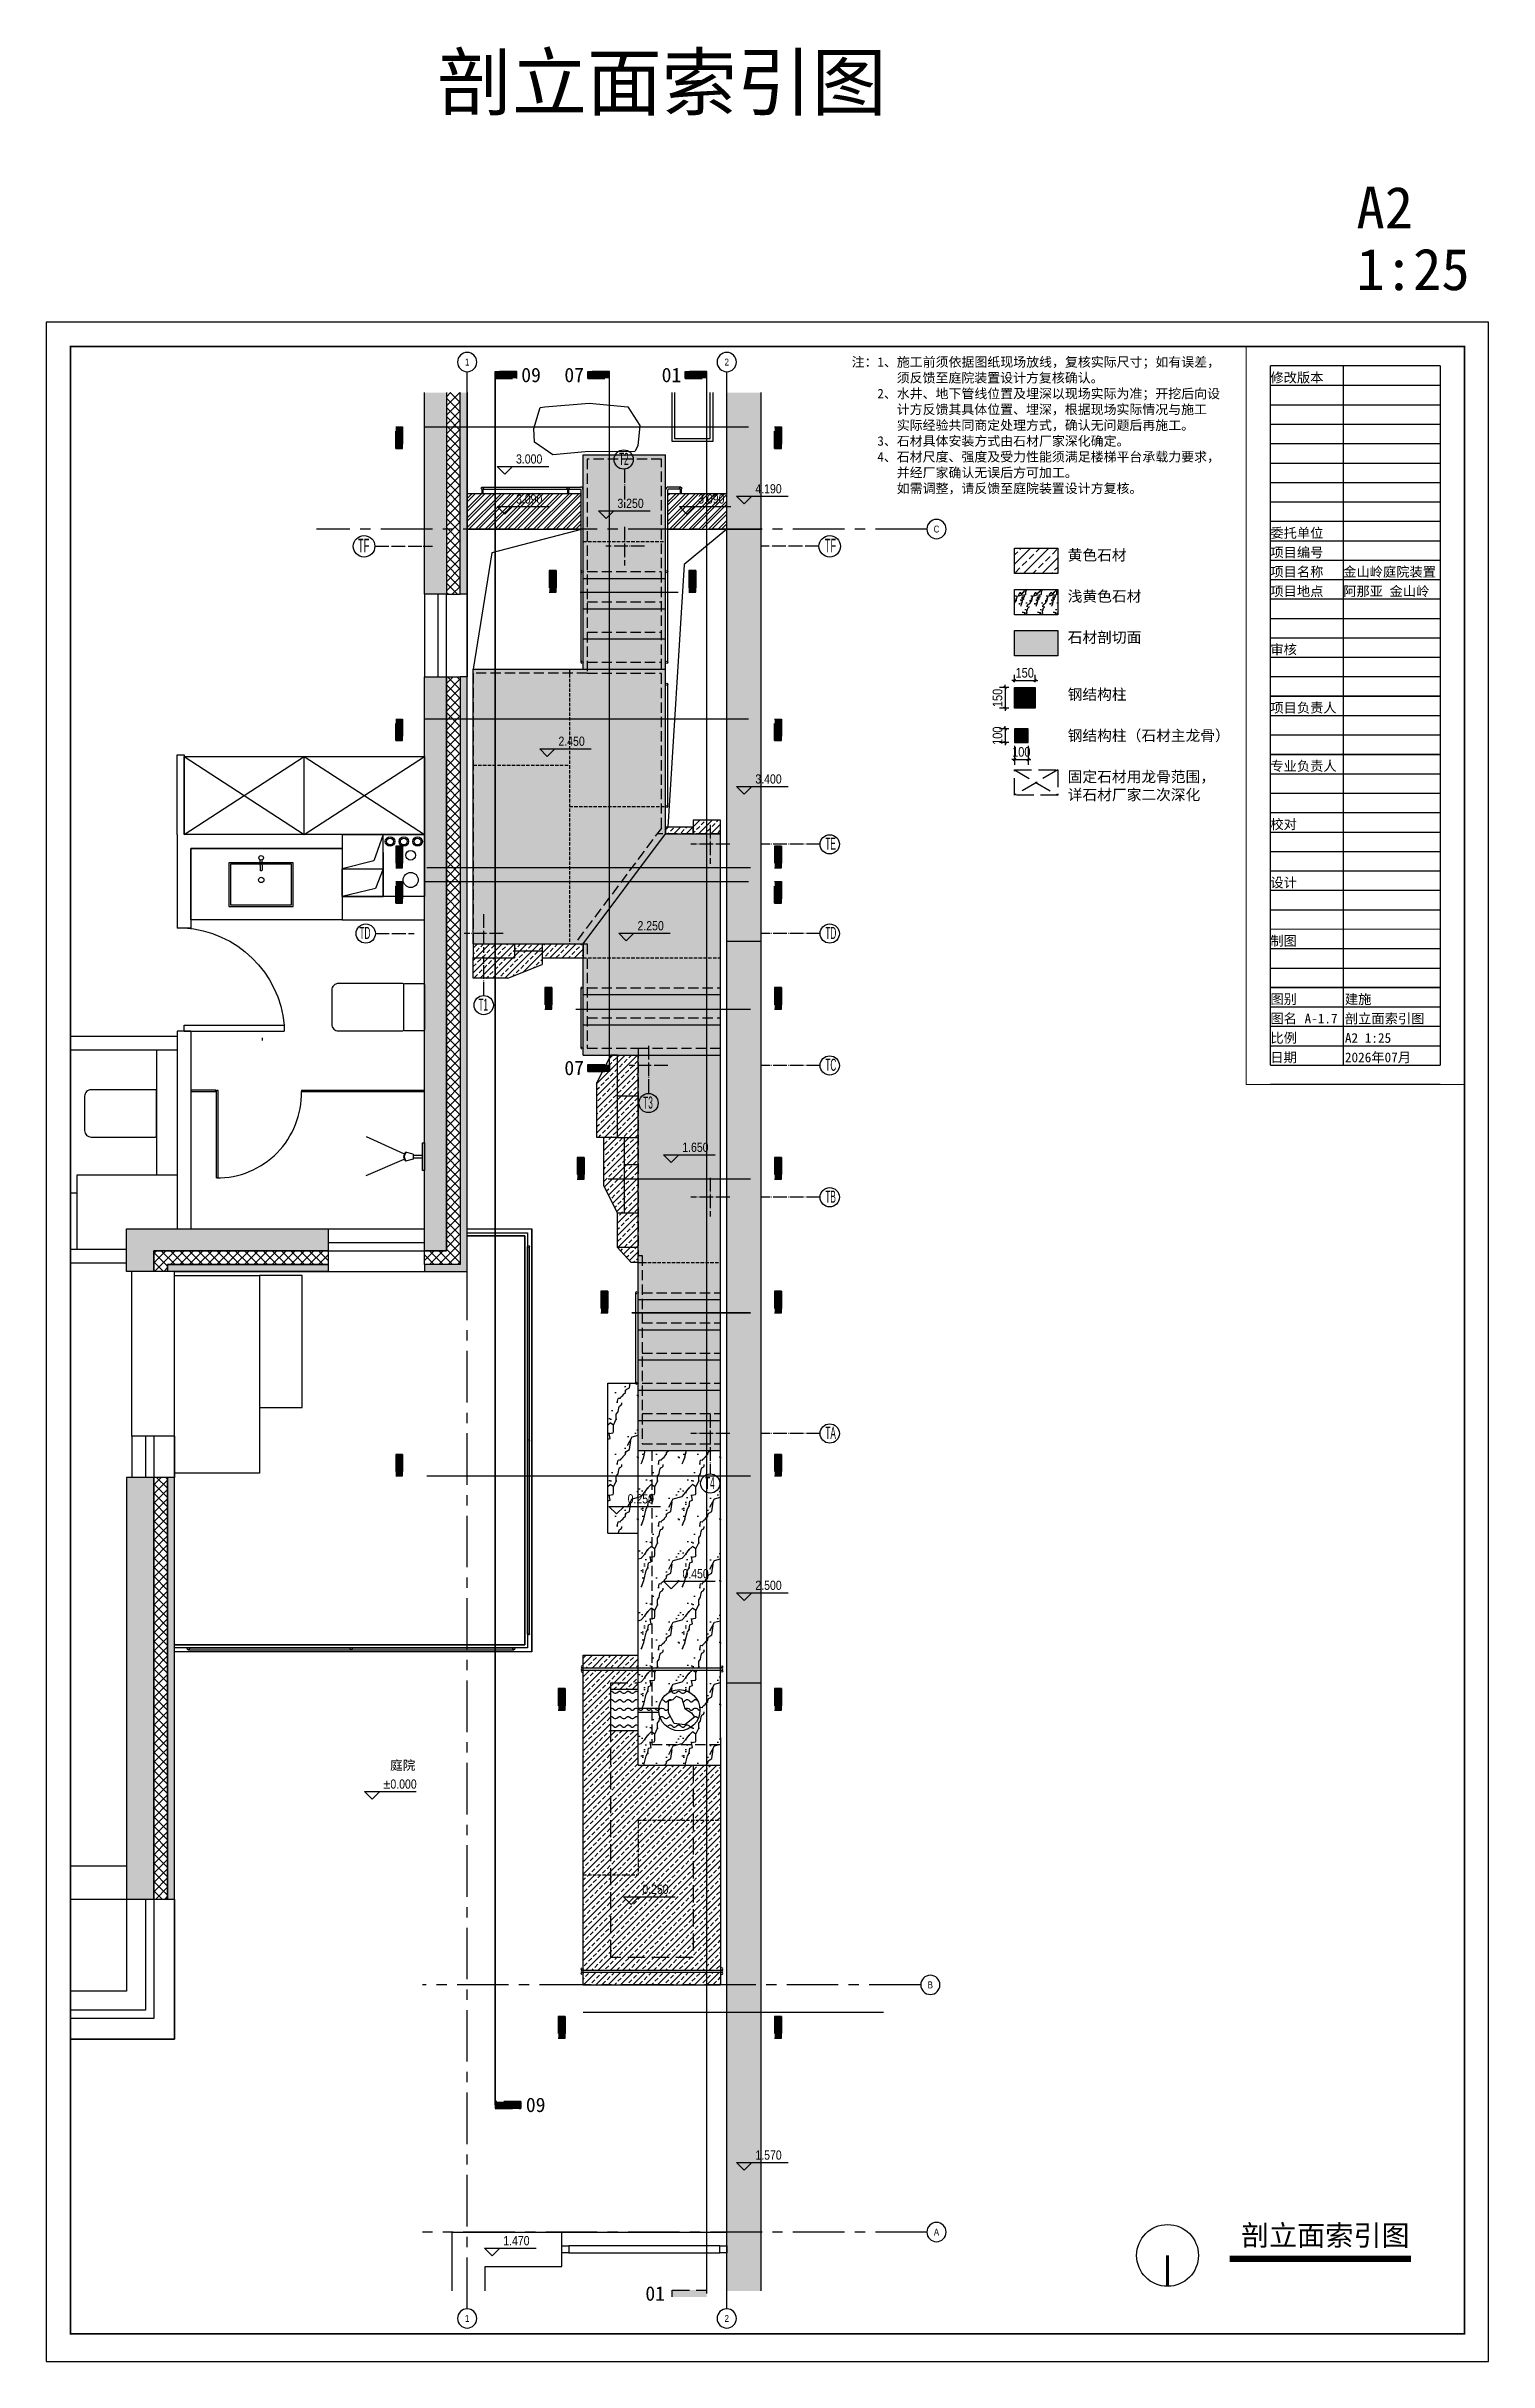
# Model space of a CAD drawing. Extents: x 9928 to 93764, y -101273 to -34887.
# Drawn here: x 47071 to 57572, y -91136 to -74277 of the extents above; entities that cross this region are included whole.
import ezdxf
from ezdxf.enums import TextEntityAlignment as Align

# ---------------------------------------------------------------- set-up
doc = ezdxf.new("R2010")
doc.units = 0
doc.header["$LTSCALE"] = 1000
doc.header["$MEASUREMENT"] = 0
for name, pattern in [('CENTER', [2, 1.25, -0.25, 0.25, -0.25]), ('DASH', [0.35, 0.25, -0.1]), ('DOTE', [2.42, 2, -0.2, 0.02, -0.2])]:
    doc.linetypes.add(name, pattern=pattern)
doc.layers.add('_0', color=7, linetype='Continuous', lineweight=25)
for name, color, linetype in [('A', 163, 'CENTER'), ('A-ANNO-DIMS', 6, 'Continuous'), ('A-ANNO-NOTE', 4, 'Continuous'), ('A-FLOR-HRAL', 42, 'Continuous'), ('A-FLOR-STRS', 54, 'Continuous'), ('A-FURN-FREE', 91, 'Continuous'), ('A-FURN-PATT-251', 251, 'Continuous'), ('A-PRTN-PRHT', 216, 'Continuous'), ('A-SECT-005', 5, 'Continuous'), ('A-SECT-PATT-250', 250, 'Continuous'), ('A-WALL-FULL', 5, 'Continuous'), ('A-WALL-PATT-252', 252, 'Continuous'), ('GL', 131, 'Continuous'), ('S-COLS', 5, 'Continuous'), ('S-GRID-IDEN', 4, 'Continuous'), ('SPACE_HATCH', 8, 'Continuous')]:
    doc.layers.add(name, color=color, linetype=linetype)
doc.layers.add('A-ANNO-NPLT', color=250, linetype='Continuous', plot=False)
doc.styles.add('DIM', font='ARIALN.TTF')
doc.styles.add('DIM_T3', font='ARIALN.TTF')
doc.styles.add('EN', font='ARIALN.TTF')
doc.styles.add('EN1', font='ARIALN.TTF')
doc.styles.get("Standard").update_dxf_attribs({"font": 'gbenor.shx', "bigfont": 'gbcbig.shx'})
doc.styles.add('TBLK-A1$0$EN', font='')
doc.styles.get('TBLK-A1$0$EN').set_extended_font_data('SimSun')
doc.dimstyles.new('_TCH_ARCH&&20', dxfattribs={"dimtxt": 70, "dimasz": 20, "dimexe": 40, "dimexo": 40, "dimgap": 20, "dimtad": 1, "dimdec": 0, "dimzin": 0, "dimdsep": 46, "dimtxsty": 'DIM_T3', "dimblk": 'ARCHTICK', "dimcen": 0.09, "dimclrd": 6, "dimclre": 6, "dimclrt": 6, "dimazin": 2, "dimtfac": 1, "dimtdec": 0, "dimtix": 1, "dimtmove": 2, "dimatfit": 3, "dimfxl": 100, "dimfxlon": 1, "dimtolj": 1, "dimtzin": 0, "dimarcsym": 0})
pattern_1 = [(41.98721, (250, 34.286), (599.99999, 450.00001), [9.6097, -2008.4338]), (68.19859, (107.143, 19.286), (300, 900), [34.6189, -2388.7052]), (60.945396, (100, 2.143), (299.99998, 450.000013), [14.708, -3073.9809]), (90, (107.14, 15), (300, -2e-14), [4.2857, -445.7143]), (71.56505, (247.14, 25.71), (6e-07, 450), [9.0351, -939.6482]), (171.469234, (247.143, 25.714), (-300, 3e-06), [14.4455, -3019.1166]), (79.2157, (227.143, -2.143), (300.000001, 1800), [30.5394, -3176.0943]), (62.132996, (1.429, 135), (1199.9999854, 2250.0000088), [70.2946, -14691.5649]), (0, (5.75, 201), (0, 450), [0, -300]), (64.983107, (200, 282.857), (600.0000015, 1349.999999), [47.2941, -4918.5894]), (81.43911, (315.714, 105), (599.999999, 4049.9999745), [67.177, -14040.0018]), (82.874984, (150, 145.714), (299.999982, 2250.0000023), [34.5525, -7221.4794]), (76.75948, (120, 51.429), (300.000003, 1349.999999), [74.8468, -7784.0652]), (0, (73.23, 51.65), (0, 450), [0, -300]), (0, (78.05, 46.83), (0, 450), [0, -300]), (0, (111.8, 70.9), (0, 450), [0, -300]), (0, (102.15, 123.9), (0, 450), [0, -300]), (59.036243, (137.143, 124.286), (299.999976, 450.000013), [24.9898, -5222.8668]), (0, (149.97, 144.9), (0, 450), [0, -300]), (0, (111.8, 128.7), (0, 450), [0, -300]), (0, (126.26, 157.62), (0, 450), [0, -300]), (0, (111.8, 114.27), (0, 450), [0, -300]), (50.19443, (285.714, 83.57), (300, 450), [11.1575, -2331.9174]), (90, (285.7, 70.7), (300, -2e-14), [12.8571, -437.1428]), (43.66778, (270, 55.714), (900.000001, 899.999998), [21.7242, -4540.3476]), (90, (270, 51.43), (300, -2e-14), [4.2857, -445.7143]), (39.80557, (257.143, 40.714), (599.999986, 450.000018), [16.7362, -3497.8761]), (0, (213, 70.9), (0, 450), [0, -300]), (0, (286.37, 84.5), (0, 450), [0, -300]), (0, (286.37, 84.5), (0, 450), [0, -300]), (29.357753, (292.857, 92.143), (899.999998, 450.000003), [26.2251, -2727.4089]), (0, (285.33, 114.27), (0, 450), [0, -300]), (146.30993, (200, 282.857), (-600.000004, 449.999992), [30.9047, -3214.0914]), (8.130102, (167.143, 222.857), (2999.999979, 449.9999973), [30.3046, -6333.6564]), (47.862405, (100, 214.286), (1200.0000005, 1349.9999987), [40.4566, -8455.4247]), (14.620874, (34.286, 197.143), (1799.999995, 450.0000188), [67.9135, -7063.005]), (0, (58.77, 225.06), (0, 450), [0, -300]), (18.43495, (154.286, 180), (1200, 449.999999), [13.5526, -2832.4972]), (16.69924, (167.14, 184.29), (299.99999, 2.5e-05), [7.4574, -1558.5886]), (101.093723, (174.286, 186.429), (-600.0000052, 3149.9999705), [37.1222, -7758.5496]), (0, (135.9, 205.8), (0, 450), [0, -300]), (0, (167, 223.7), (0, 450), [0, -300]), (0, (126.26, 172.08), (0, 450), [0, -300]), (0, (87.7, 268.4), (0, 450), [0, -300]), (0, (73.23, 249.15), (0, 450), [0, -300]), (44.144903, (150, 276.429), (900.0000015, 900), [33.8439, -7073.3706]), (54.582945, (127.143, 244.286), (300.0000008, 449.9999982), [39.4413, -8243.2212]), (0, (150.4, 276.73), (0, 450), [0, -300]), (0, (106.98, 253.97), (0, 450), [0, -300]), (0, (150.4, 276.73), (0, 450), [0, -300]), (0, (127.2, 243.6), (0, 450), [0, -300]), (75.06858, (197.14, 227.14), (300, 1350), [11.0887, -2317.5375]), (90, (200, 237.86), (300, -2e-14), [45, -405]), (50.19443, (252.86, 426.43), (300, 450), [11.1575, -2331.9174]), (0, (169.64, 331.04), (0, 450), [0, -300]), (0, (179.3, 326.22), (0, 450), [0, -300]), (0, (140.7, 335.86), (0, 450), [0, -300]), (0, (188.9, 388.84), (0, 450), [0, -300]), (53.130102, (220, 362.143), (300, 450), [21.4286, -4478.5713]), (90, (220, 325.7), (300, -2e-14), [36.4286, -413.5714]), (0, (220.05, 326.44), (0, 450), [0, -300]), (23.19859, (242.86, 422.14), (900, 450), [10.8797, -2273.8522]), (66.03751, (240, 415.71), (300, 900), [7.0349, -1470.2938]), (66.03751, (237.14, 409.29), (300, 900), [7.0349, -1470.2938]), (81.869898, (232.857, 379.286), (300.0000013, 2250), [30.3046, -6333.6564]), (90, (260, 435), (300, -2e-14), [10.7143, -439.2857]), (0, (227.05, 450), (0, 450), [0, -300])]
pattern_2 = [(45, (0, 0), (-35.35534, 35.35534), []), (45, (23.57, 0), (-35.35534, 35.35534), [])]
pattern_3 = [(45, (0, 0), (-44.90128, 44.90128), []), (45, (44.9, 0), (-44.90128, 44.90128), [31.75, -15.875])]
pattern_4 = [(135, (679382.045, -481348.93), (-33.6759605, -33.6759605), []), (225, (679382.045, -481348.93), (33.6759605, -33.6759605), [])]

msp = doc.modelspace()

# ---------------------------------------------------------------- texts
at = {"layer": 'A-ANNO-DIMS', "linetype": 'DASH', "ltscale": 0.5, "char_height": 105}
for s, insert, attachment_point in [('{\\fSimSun|b0|i0|c134|p2;09}', (50528.4, -76617.4), 1), ('{\\fSimSun|b0|i0|c134|p2;07}', (50985, -76617.4), 3), ('{\\fSimSun|b0|i0|c134|p2;01}', (51693.3, -76617.4), 3), ('{\\fSimSun|b0|i0|c134|p2;07}', (50985, -81769.6), 9), ('{\\fSimSun|b0|i0|c134|p2;09}', (50562.1, -89319.8), 7), ('{\\fSimSun|b0|i0|c134|p2;01}', (51574.8, -90586.8), 3)]:
    msp.add_mtext(s, dxfattribs=dict(at, insert=insert, attachment_point=attachment_point))
at = {"layer": 'A-ANNO-NOTE', "style": 'TBLK-A1$0$EN'}
for s, p in [('建施', (56524.8, -81271.1)), ('A-1.7', (56231.1, -81412.6)), ('剖立面索引图', (56524.8, -81412.6))]:
    msp.add_text(s, height=70.71, dxfattribs=at).set_placement(p, align=Align.BOTTOM_LEFT)
at = {"layer": 'A-ANNO-NOTE', "attachment_point": 3}
for s, width, heights, insert, char_height in [('{\\fSimSun|b0|i0|c134|p2;剖立面索引图}', 3579.728, [1254.4], (53188.6, -74338.4), 400), ('{\\fSimSun|b0|i0|c134|p2;剖立面索引图 }', 3567.462, [0], (56995.9, -90140.7), 150)]:
    msp.add_mtext_dynamic_manual_height_columns(s, width=width, gutter_width=1750, heights=heights, dxfattribs=dict(at, insert=insert, char_height=char_height))
at = {"layer": 'A-ANNO-NOTE', "insert": (49573.2, -86759), "char_height": 67.5, "width": 711.432, "attachment_point": 1, "style": 'DIM'}
msp.add_mtext('{\\fSimSun|b0|i0|c134|p2;庭院}', dxfattribs=at)

# ---------------------------------------------------------------- blocks, each defined once
blk = doc.blocks.new('alsidufhaSD9F83')
at = {"layer": 'A-FLOR-HRAL', "color": 1}
for centre in [(18135, -88276), (18135, -88308)]:
    blk.add_circle(centre, 8, dxfattribs=at)
blk = doc.blocks.new('basesisi')
at = {"layer": 'A-FURN-PATT-251'}
h = blk.add_hatch(color=256, dxfattribs=at)
h.dxf.hatch_style = 1
h.paths.add_polyline_path([(27933, -78267), (28093, -78267), (28093, -76798), (27933, -76798)])
h.paths.add_polyline_path([(28243, -76798), (28193, -76798), (28193, -78267), (28243, -78267)])
h = blk.add_hatch(dxfattribs=at)
h.set_pattern_fill('ANSI37', color=256, scale=30, angle=90)
h.set_pattern_definition(pattern_4)
h.paths.add_polyline_path([(28193, -76798), (28093, -76798), (28093, -78267), (28193, -78267)])
h = blk.add_hatch(color=256, dxfattribs=at)
h.dxf.hatch_style = 1
h.paths.add_polyline_path([(28093, -83047), (27933, -83047), (27933, -78867), (28093, -78867)])
h = blk.add_hatch(color=256, dxfattribs=at)
h.dxf.hatch_style = 1
h.paths.add_polyline_path([(28193, -83147), (27933, -83147), (27933, -83197), (28243, -83197), (28243, -78867), (28193, -78867)])
h = blk.add_hatch(dxfattribs=at)
h.set_pattern_fill('ANSI37', color=256, scale=30, angle=90)
h.set_pattern_definition(pattern_4)
h.paths.add_polyline_path([(28093, -78867), (28193, -78867), (28193, -83147), (27933, -83147), (27933, -83047), (28093, -83047)])
h = blk.add_hatch(color=256, dxfattribs=at)
h.dxf.hatch_style = 1
h.paths.add_polyline_path([(25963, -83197), (25763, -83197), (25763, -82887), (27233, -82887), (27233, -83047), (25963, -83047)])
h = blk.add_hatch(dxfattribs=at)
h.set_pattern_fill('ANSI37', color=256, scale=30, angle=90)
h.set_pattern_definition(pattern_4)
h.paths.add_polyline_path([(27233, -83047), (27233, -83147), (26063, -83147), (26063, -83197), (25963, -83197), (25963, -83047)])
h = blk.add_hatch(color=256, dxfattribs=at)
h.dxf.hatch_style = 1
h.paths.add_polyline_path([(26063, -83147), (27233, -83147), (27233, -83197), (26063, -83197)])
h = blk.add_hatch(color=256, dxfattribs=at)
h.dxf.hatch_style = 1
h.paths.add_polyline_path([(25963, -87767), (25963, -84697), (25763, -84697), (25763, -87767)])
h = blk.add_hatch(dxfattribs=at)
h.set_pattern_fill('ANSI37', color=256, scale=30, angle=90)
h.set_pattern_definition(pattern_4)
h.paths.add_polyline_path([(25963, -87767), (26063, -87767), (26063, -84697), (25963, -84697)])
h = blk.add_hatch(color=256, dxfattribs=at)
h.dxf.hatch_style = 1
h.paths.add_polyline_path([(26063, -87767), (26113, -87767), (26113, -84697), (26063, -84697)])
for p, q in [((27933, -78267), (27933, -78867)), ((28033, -78867), (28033, -78267)), ((28093, -78867), (28093, -78267)), ((28243, -78267), (28243, -78867)), ((26133, -80017), (26133, -79437)), ((26133, -79437), (26183, -79437)), ((26183, -79437), (26183, -80017)), ((27058, -80017), (27058, -79447)), ((26133, -80017), (26133, -80697)), ((27633, -80017), (27333, -80017)), ((27333, -80017), (27333, -80267)), ((27333, -80017), (27933, -80017)), ((27633, -80267), (27633, -80017)), ((26233, -80117), (26233, -80697)), ((27333, -80117), (26233, -80117)), ((27633, -80147), (27633, -80467)), ((27333, -80267), (27633, -80267)), ((27333, -80467), (27333, -80267)), ((27333, -80267), (27633, -80267)), ((27633, -80267), (27633, -80467)), ((27633, -80467), (27333, -80467)), ((27333, -80467), (27633, -80467)), ((26233, -80697), (26133, -80697)), ((27333, -80637), (27933, -80637)), ((26183, -81447), (26183, -81405)), ((26133, -81487), (25356, -81487)), ((26133, -81587), (25356, -81587)), ((25983, -81587), (25983, -82497)), ((26133, -81447), (26133, -82887)), ((26233, -81447), (26133, -81447)), ((26233, -81447), (26233, -82887)), ((26753, -81517), (26753, -81497)), ((27038, -81877), (27933, -81877)), ((27038, -81877), (27038, -81887)), ((27038, -81887), (27933, -81887)), ((27784, -82340), (27511, -82217)), ((27918, -82462), (27918, -82262)), ((27918, -82262), (27933, -82262)), ((27933, -82262), (27933, -82462)), ((27784, -82383), (27506, -82501)), ((27850, -82344), (27796, -82329)), ((27850, -82379), (27796, -82394)), ((27850, -82344), (27850, -82379)), ((27918, -82352), (27850, -82352)), ((27918, -82373), (27850, -82373)), ((26133, -82497), (25403, -82497)), ((25403, -82497), (25403, -83037)), ((27933, -82462), (27918, -82462)), ((25403, -82627), (25356, -82627)), ((27233, -82887), (27933, -82887)), ((25763, -83037), (25356, -83037)), ((27233, -82987), (27933, -82987)), ((27233, -83047), (27933, -83047)), ((25763, -83137), (25356, -83137)), ((25803, -84397), (25803, -83197)), ((26113, -84397), (26113, -83197)), ((26113, -83227), (26733, -83227)), ((26733, -83227), (26733, -84667)), ((27043, -83227), (26733, -83227)), ((26733, -83227), (26733, -83237)), ((27043, -84187), (27043, -83227)), ((27233, -83197), (27933, -83197)), ((26733, -84187), (27043, -84187)), ((26113, -84397), (25803, -84397)), ((25803, -84397), (25803, -84697)), ((25903, -84397), (25903, -84697)), ((25963, -84397), (25963, -84697)), ((26113, -84397), (26113, -84697)), ((26733, -84667), (26113, -84667)), ((25356, -87767), (25763, -87767))]:
    blk.add_line(p, q, dxfattribs=at)
at = {"layer": 'A-FURN-PATT-251', "extrusion": (0, 0, -1)}
for p, q in [((26183, -81405), (26912, -81405)), ((26912, -81405), (26912, -81447)), ((26183, -81447), (26912, -81447))]:
    blk.add_line(p, q, dxfattribs=at)
at = {"layer": 'A-FURN-PATT-251'}
for points in [[(28093, -76798), (28093, -78267), (27933, -78267), (27933, -76798)], [(28093, -76798), (28093, -78267), (28193, -78267), (28193, -76798)], [(28243, -76798), (28243, -78267), (28193, -78267), (28193, -76798)], [(28193, -83147), (27933, -83147), (27933, -83197), (28243, -83197), (28243, -78867), (28193, -78867), (28193, -83147)], [(26183, -80017), (27058, -79447), (27933, -80017)], [(26183, -79447), (27058, -80017), (27933, -79447)], [(27633, -80017), (27565, -80208), (27333, -80267)], [(27633, -80267), (27576, -80409), (27333, -80467)], [(25963, -83197), (25763, -83197), (25763, -82887), (27233, -82887), (27233, -83047), (25963, -83047), (25963, -83197)], [(28243, -82887), (28713, -82887), (28713, -85967), (26113, -85967)], [(28243, -82937), (28663, -82937), (28663, -85917), (26113, -85917)], [(27233, -83047), (27233, -83147), (26063, -83147), (26063, -83197), (25963, -83197), (25963, -83047), (27233, -83047)], [(25763, -87527), (25356, -87527)], [(25763, -87767), (25763, -88437), (25356, -88437)], [(26113, -87767), (26113, -88787), (25356, -88787)], [(25963, -87767), (25963, -88637), (25356, -88637)], [(25903, -87767), (25903, -88577), (25356, -88577)]]:
    blk.add_lwpolyline(points, dxfattribs=at)
for points in [[(28093, -78867), (28193, -78867), (28193, -83147), (27933, -83147), (27933, -83047), (28093, -83047)], [(28093, -83047), (27933, -83047), (27933, -78867), (28093, -78867)], [(27933, -80017), (26183, -80017), (26183, -79447), (27933, -79447)], [(27633, -80467), (27633, -80017), (27933, -80017), (27933, -80467)], [(26233, -80117), (27333, -80117), (27333, -80637), (26233, -80637)], [(26978, -80221), (26508, -80221), (26508, -80541), (26978, -80541)], [(26966, -80233), (26520, -80233), (26520, -80529), (26966, -80529)], [(26233, -81877), (26233, -81887), (26414, -81887), (26414, -81877)], [(26428, -82517), (26418, -82517), (26418, -81877), (26428, -81877)], [(26063, -83147), (27233, -83147), (27233, -83197), (26063, -83197)], [(25963, -87767), (25963, -84697), (25763, -84697), (25763, -87767)], [(25963, -87767), (26063, -87767), (26063, -84697), (25963, -84697)], [(26063, -87767), (26113, -87767), (26113, -84697), (26063, -84697)]]:
    blk.add_lwpolyline(points, close=True, dxfattribs=at)
blk.add_lwpolyline([(26750, -80201), (26751, -80276, -0.387127), (26747, -80280), (26743, -80280, -0.441829), (26739, -80277), (26738, -80202)], format="xyb", dxfattribs=at)
for points in [[(27258, -81149), (27258, -81398, 0.414214), (27307, -81446), (27773, -81446, 0.414214), (27783, -81437), (27783, -81111, 0.414214), (27773, -81101), (27307, -81101, 0.414214)], [(27783, -81437), (27783, -81111, -0.414214), (27793, -81101), (27924, -81101, -0.414214), (27933, -81111), (27933, -81437, -0.414214), (27924, -81446), (27793, -81446, -0.414214)], [(25459, -81922), (25459, -82171, 0.414214), (25507, -82219), (25974, -82219, 0.414214), (25983, -82209), (25983, -81883, 0.414214), (25974, -81874), (25507, -81874, 0.414214)]]:
    blk.add_lwpolyline(points, format="xyb", close=True, dxfattribs=at)
for centre, radius in [((27683, -80067), 35), ((27683, -80067), 25), ((27783, -80067), 35), ((27783, -80067), 25), ((27883, -80067), 35), ((27883, -80067), 25), ((26744, -80186), 16.4), ((27833, -80167), 35), ((26745, -80347), 19.5), ((27833, -80347), 55)]:
    blk.add_circle(centre, radius, dxfattribs=at)
at = {"layer": 'A-FURN-PATT-251', "extrusion": (0, 0, -1)}
blk.add_arc((-26136, -81474), 779, 93.4549, 174.8712, dxfattribs=at)
at = {"layer": 'A-FURN-PATT-251'}
for centre, radius, start, end in [((26423, -81903), 614, 269.5337, 1.4578), ((27823, -82362), 42, 128.8688, 231.1312), ((27823, -82362), 37, 128.8688, 231.1312)]:
    blk.add_arc(centre, radius, start, end, dxfattribs=at)
blk = doc.blocks.new('aslidufhasldifuhaf')
at = {"layer": 'A-FURN-PATT-251'}
h = blk.add_hatch(dxfattribs=at)
h.set_pattern_fill('碎沙', color=256, scale=20)
h.set_pattern_definition([(37.5, (0, 0), (-1.600031, 48.941324), [0, -38.608, 0, -43.18, 0, -41.275]), (7.5, (0, 0), (44.95233, 71.68251), [0, -20.828, 0, -34.798, 0, -13.335]), (327.5, (-31.24, 0), (79.099237, 0.143718), [0, -12.7, 0, -45.72, 0, -59.69]), (317.5, (-31.24, 0), (76.355645, 22.29293), [0, -6.35, 0, -29.972, 0, -34.29])])
h.paths.add_polyline_path([(19188, -90621), (19438, -90621), (19438, -76798), (19188, -76798)])
h = blk.add_hatch(dxfattribs=at)
h.set_pattern_fill('大理石', color=256, scale=100)
h.set_pattern_definition(pattern_1)
h.paths.add_polyline_path([(18543, -84502), (19143, -84502), (19143, -80012), (18743, -80012), (18743, -77252), (18143, -77252), (18143, -78812), (17343, -78812), (17343, -80813), (18143, -80813), (18143, -81622), (18543, -81622)])
h = blk.add_hatch(dxfattribs=at)
h.set_pattern_fill('金属', color=256, scale=20)
h.set_pattern_definition(pattern_2)
h.paths.add_polyline_path([(17298, -77532), (18127, -77532), (18127, -77792), (17298, -77792)])
h = blk.add_hatch(dxfattribs=at)
h.set_pattern_fill('金属', color=256, scale=20)
h.set_pattern_definition(pattern_2)
edge = h.paths.add_edge_path()
edge.add_line((19188, -77532), (18763, -77532))
edge.add_arc((18713, -77525), 50.5, 335.7622, 352.347, ccw=False)
edge.add_line((18759, -77546), (18759, -77792))
edge.add_line((18759, -77792), (19188, -77792))
edge.add_line((19188, -77792), (19188, -77532))
h = blk.add_hatch(dxfattribs=at)
h.set_pattern_fill('ANSI33', color=256, scale=20)
h.set_pattern_definition(pattern_3)
h.paths.add_polyline_path([(18943, -79962), (18743, -79962), (18743, -80012), (18943, -80012)])
h.paths.add_polyline_path([(19143, -79912), (18943, -79912), (18943, -80012), (19143, -80012)])
h = blk.add_hatch(dxfattribs=at)
h.set_pattern_fill('ANSI33', color=256, scale=20)
h.set_pattern_definition(pattern_3)
h.paths.add_polyline_path([(18143, -80813), (17843, -80813), (17843, -80913), (18143, -80913)])
h.paths.add_polyline_path([(17843, -80813), (17643, -80813), (17643, -80863), (17843, -80863)])
h.paths.add_polyline_path([(17843, -80913), (17843, -80863), (17643, -80863), (17643, -80913), (17343, -80913), (17343, -81063), (17593, -81063), (17843, -80963)])
h.paths.add_polyline_path([(17643, -80813), (17343, -80813), (17343, -80913), (17643, -80913)])
h = blk.add_hatch(dxfattribs=at)
h.set_pattern_fill('ANSI33', color=256, scale=20)
h.set_pattern_definition(pattern_3)
h.paths.add_polyline_path([(18543, -81622), (18393, -81622), (18393, -81922), (18543, -81922)])
h.paths.add_polyline_path([(18543, -81922), (18393, -81922), (18393, -82222), (18543, -82222)])
h.paths.add_polyline_path([(18393, -81622), (18343, -81622), (18243, -81822), (18243, -82222), (18393, -82222)])
h.paths.add_polyline_path([(18543, -82222), (18443, -82222), (18443, -82422), (18543, -82422)])
h.paths.add_polyline_path([(18543, -82422), (18443, -82422), (18443, -82772), (18543, -82772)])
h.paths.add_polyline_path([(18443, -82222), (18393, -82222), (18293, -82222), (18293, -82572), (18393, -82772), (18443, -82772)])
h.paths.add_polyline_path([(18543, -82772), (18393, -82772), (18393, -83022), (18543, -83022)])
h.paths.add_polyline_path([(18543, -83022), (18393, -83022), (18493, -83132), (18543, -83132)])
h = blk.add_hatch(dxfattribs=at)
h.set_pattern_fill('大理石', color=256, scale=100)
h.set_pattern_definition(pattern_1)
h.paths.add_polyline_path([(19143, -84502), (18543, -84502), (18543, -85102), (19143, -85102)])
h.paths.add_polyline_path([(19143, -85102), (18543, -85102), (18543, -86085), (19143, -86085)])
h.paths.add_polyline_path([(18543, -84012), (18323, -84012), (18323, -85102), (18543, -85102)])
h.paths.add_polyline_path([(19143, -86100), (18543, -86100), (18543, -86372), (18694, -86372, -0.935274), (18993, -86392, -0.935274), (18694, -86412), (18543, -86412), (18543, -86792), (19143, -86792), (19143, -86592)])
h = blk.add_hatch(dxfattribs=at)
h.set_pattern_fill('ANSI33', color=256, scale=20)
h.set_pattern_definition(pattern_3)
h.paths.add_polyline_path([(19143, -86792), (18543, -86792), (18543, -86542), (18343, -86542), (18343, -86242), (18543, -86242), (18543, -86100), (18143, -86100), (18143, -87592), (18543, -87592), (18543, -87192), (19143, -87192)])
h.paths.add_polyline_path([(19143, -87192), (18543, -87192), (18543, -87592), (18143, -87592), (18143, -88285), (19143, -88285)])
h.paths.add_polyline_path([(19143, -88300), (18143, -88300), (18143, -88392), (19143, -88392)])
h.paths.add_polyline_path([(18543, -85992), (18143, -85992), (18143, -86085), (18543, -86085)])
h = blk.add_hatch(dxfattribs=at)
h.set_pattern_fill('水域', color=256, scale=30)
h.set_pattern_definition([(0, (18842.904, -86392.09), (0, 61.417), [7.677, -53.74]), (26.565, (18850.581, -86392.09), (61.4173, 6e-07), [8.5833, -128.75]), (333.435, (18896.644, -86388.252), (61.4173, -2e-08), [8.5833, -128.75]), (45, (18858.26, -86388.25), (0, 61.4173), [10.857, -76]), (135, (18896.644, -86388.25), (-61.4173, 7e-15), [10.857, -76]), (26.565, (18865.936, -86380.575), (61.4173, 6e-07), [8.5833, -128.75]), (333.435, (18881.29, -86376.736), (61.4173, -2e-08), [8.5833, -128.75]), (0, (18873.61, -86376.736), (0, 61.417), [7.677, -53.74])])
h.paths.add_polyline_path([(18543, -86242), (18343, -86242), (18343, -86542), (18543, -86542)])
edge = h.paths.add_edge_path()
edge.add_arc((18738, -86389), 45.7, 165.4083, 184.3871, ccw=False)
edge.add_line((18694, -86377), (18543, -86377))
edge.add_line((18543, -86377), (18543, -86407))
edge.add_line((18543, -86407), (18694, -86407))
edge.add_arc((18738, -86396), 45.7, 175.6129, 194.5917, ccw=False)
edge = h.paths.add_edge_path()
edge.add_arc((18843, -86392), 150, 0, 360)
h.paths.add_polyline_path([(18763, -86323), (18797, -86313), (18821, -86290), (18861, -86306), (18882, -86379), (18931, -86412), (18954, -86442), (18882, -86499), (18806, -86489), (18764, -86411)], flags=16)
at = {"layer": 'A-ANNO-NPLT'}
blk.add_line((18143, -88592), (20329, -88592), dxfattribs=at)
at = {"layer": 'A-FLOR-HRAL', "color": 1}
for p, q in [((17404, -77501), (17404, -77532)), ((17408, -77486), (18123, -77486)), ((17408, -77502), (18123, -77502)), ((17412, -77502), (17412, -77532)), ((18029, -77502), (18029, -77532)), ((18037, -77502), (18037, -77532)), ((18127, -78762), (18127, -77506)), ((18143, -78762), (18143, -77506)), ((18743, -78762), (18743, -77506)), ((18759, -78762), (18759, -77506)), ((18853, -77486), (18763, -77486)), ((18853, -77502), (18763, -77502)), ((18849, -77501), (18849, -77532)), ((18857, -77501), (18857, -77532)), ((18743, -79812), (18743, -78922)), ((18759, -79812), (18759, -78922)), ((18127, -81572), (18127, -81132)), ((18143, -81572), (18143, -81132)), ((18527, -84012), (18527, -83352)), ((18543, -84012), (18543, -83352)), ((18135, -86084), (19151, -86084)), ((18135, -86100), (19151, -86100)), ((18135, -88284), (19151, -88284)), ((18135, -88300), (19151, -88300))]:
    blk.add_line(p, q, dxfattribs=at)
at = {"layer": 'A-FLOR-HRAL'}
for p, q in [((17343, -80813), (18143, -80813)), ((17343, -80813), (17343, -80913)), ((17343, -80913), (17643, -80913)), ((17643, -80813), (17643, -80913)), ((17643, -80863), (17843, -80863)), ((17843, -80813), (17843, -80913)), ((17843, -80913), (18143, -80913)), ((18143, -80813), (18143, -80913)), ((18393, -82222), (18393, -81622)), ((18393, -81622), (18543, -81622)), ((18543, -83132), (18543, -81622)), ((18543, -81922), (18393, -81922)), ((18393, -82222), (18543, -82222)), ((18443, -82772), (18443, -82222)), ((18543, -82422), (18443, -82422)), ((18543, -82772), (18393, -82772)), ((18393, -83022), (18393, -82772)), ((18543, -83022), (18393, -83022)), ((18393, -83022), (18493, -83132)), ((18543, -83132), (18493, -83132))]:
    blk.add_line(p, q, dxfattribs=at)
for points in [[(18743, -80012), (18943, -80012), (18943, -79962), (18743, -79962)], [(18943, -80012), (19143, -80012), (19143, -79912), (18943, -79912)]]:
    blk.add_lwpolyline(points, close=True, dxfattribs=at)
at = {"layer": 'A-FLOR-HRAL', "color": 1}
for centre in [(17408, -77494), (18033, -77494), (18853, -77494), (18135, -78102), (18751, -78102), (18135, -78762), (18751, -78762), (18751, -78922), (18751, -79812), (18135, -81132), (18135, -81572), (18535, -83352), (18535, -84012)]:
    blk.add_circle(centre, 8, dxfattribs=at)
for centre, radius, start, end in [((18123, -77506), 20, 360, 90), ((18123, -77506), 4, 360, 90), ((18763, -77506), 20, 90, 180), ((18763, -77506), 4, 90, 180), ((18135, -86092), 8, 90, 270), ((19151, -86092), 8, 270, 90), ((18135, -88292), 8, 90, 270), ((19151, -88292), 8, 270, 90)]:
    blk.add_arc(centre, radius, start, end, dxfattribs=at)
at = {"layer": 'A-FLOR-STRS'}
for p, q in [((19088, -77152), (19088, -76798)), ((19188, -90621), (19188, -76798)), ((19438, -90621), (19438, -76798)), ((18143, -78812), (18143, -77252)), ((18143, -77252), (18743, -77252)), ((18743, -80012), (18743, -77252)), ((17298, -77532), (18127, -77532)), ((18743, -77502), (18743, -77502)), ((18759, -77532), (19188, -77532)), ((17298, -77792), (18127, -77792)), ((18759, -77792), (19188, -77792)), ((19188, -77792), (19438, -77792)), ((18143, -78152), (18743, -78152)), ((18143, -78372), (18743, -78372)), ((18143, -78592), (18743, -78592)), ((17343, -80813), (17343, -78812)), ((17343, -78812), (18743, -78812)), ((18143, -80813), (18743, -80012)), ((18743, -80012), (19143, -80012)), ((19143, -86592), (19143, -80012)), ((17343, -80813), (18143, -80813)), ((18143, -81622), (18143, -80813)), ((19188, -80792), (19438, -80792)), ((18143, -81182), (19143, -81182)), ((18143, -81402), (19143, -81402)), ((18143, -81622), (18543, -81622)), ((18543, -86792), (18543, -81622)), ((18543, -81622), (19143, -81622)), ((18543, -83402), (19143, -83402)), ((18543, -83622), (19143, -83622)), ((18543, -83842), (19143, -83842)), ((18323, -85102), (18323, -84012)), ((18323, -84012), (18543, -84012)), ((18543, -84062), (19143, -84062)), ((18543, -84282), (19143, -84282)), ((18543, -84502), (19143, -84502)), ((18323, -85102), (18543, -85102)), ((18143, -88392), (18143, -85992)), ((18143, -85992), (18543, -85992)), ((18343, -86542), (18343, -86242)), ((18543, -86242), (18343, -86242)), ((19188, -86192), (19438, -86192)), ((18543, -86377), (18694, -86377)), ((18543, -86407), (18694, -86407)), ((18543, -86542), (18343, -86542)), ((19143, -86592), (19143, -88392)), ((18543, -86792), (19143, -86792)), ((18143, -88392), (19143, -88392))]:
    blk.add_line(p, q, dxfattribs=at)
at = {"layer": 'A-FLOR-STRS', "color": 251}
for p, q in [((17738, -85837), (17738, -83017)), ((17753, -85837), (17753, -83017)), ((15268, -85937), (17638, -85937)), ((15268, -85952), (17638, -85952)), ((17188, -90621), (17188, -90192)), ((17188, -90192), (17988, -90192)), ((17988, -90442), (17988, -90192)), ((17988, -90192), (19188, -90192)), ((17428, -90621), (17428, -90442)), ((17428, -90442), (17988, -90442))]:
    blk.add_line(p, q, dxfattribs=at)
at = {"layer": 'A-FLOR-STRS', "linetype": 'DASH', "ltscale": 0.3}
for p, q in [((18643, -84502), (18643, -86642)), ((18643, -86642), (19143, -86642))]:
    blk.add_line(p, q, dxfattribs=at)
at = {"layer": 'A-FLOR-STRS', "color": 251}
for points in [[(17298, -82887), (17768, -82887), (17768, -85967), (15168, -85967)], [(17298, -82917), (17738, -82917), (17738, -85937), (15168, -85937)], [(15168, -85917), (17718, -85917), (17718, -82937), (17298, -82937)]]:
    blk.add_lwpolyline(points, dxfattribs=at)
at = {"layer": 'A-FLOR-STRS', "linetype": 'DASH', "ltscale": 0.5}
blk.add_lwpolyline([(18943, -86792), (18943, -88192), (18343, -88192), (18343, -86192), (18543, -86192)], dxfattribs=at)
at = {"layer": 'A-FLOR-STRS', "color": 251}
for points in [[(17988, -90292), (18038, -90292), (18038, -90342), (17988, -90342)], [(18038, -90342), (19138, -90342), (19138, -90292), (18038, -90292)], [(19138, -90292), (19188, -90292), (19188, -90342), (19138, -90342)]]:
    blk.add_lwpolyline(points, close=True, dxfattribs=at)
for centre in [(17745, -83017), (17745, -84427), (15268, -85945), (16453, -85945), (17638, -85945), (17745, -85837)]:
    blk.add_circle(centre, 7.5, dxfattribs=at)
at = {"layer": 'A-FLOR-STRS'}
blk.add_circle((18843, -86392), 150, dxfattribs=at)
at = {"layer": 'A-FURN-FREE'}
for points in [[(18788, -76798), (18788, -77152), (19088, -77152), (19088, -76798)], [(18808, -76798), (18808, -77132), (19068, -77132), (19068, -76798)]]:
    blk.add_lwpolyline(points, dxfattribs=at)
at = {"layer": 'A-FURN-PATT-251', "linetype": 'DASH', "ltscale": 0.1}
for p, q in [((18143, -77882), (18743, -77882)), ((18043, -78812), (18043, -80813)), ((17343, -79512), (18043, -79512)), ((18043, -79812), (18743, -79812)), ((18143, -80913), (19143, -80913)), ((18543, -83132), (19143, -83132)), ((18543, -87192), (19143, -87192)), ((18543, -87192), (18543, -87592)), ((18143, -87592), (18543, -87592))]:
    blk.add_line(p, q, dxfattribs=at)
at = {"layer": 'A-FURN-PATT-251'}
blk.add_lwpolyline([(17830, -76906), (17863, -76903), (18187, -76876), (18467, -76901), (18556, -77039), (18540, -77187), (18519, -77226), (18156, -77230), (17923, -77251), (17788, -77159), (17783, -77059)], close=True, dxfattribs=at)
for points in [[(18127, -77796), (17478, -77965), (17343, -78812)], [(19188, -77792), (18877, -78049), (18760, -79962)]]:
    blk.add_lwpolyline(points, dxfattribs=at)
at = {"layer": 'A-SECT-PATT-250'}
blk.add_lwpolyline([(18763, -86323), (18797, -86313), (18821, -86290), (18861, -86306), (18882, -86379), (18931, -86412), (18954, -86442), (18882, -86499), (18806, -86489), (18764, -86411)], close=True, dxfattribs=at)
at = {"layer": 'A-WALL-FULL'}
for p, q in [((17298, -83197), (17298, -76798)), ((15168, -88787), (15168, -83197)), ((15168, -83197), (17298, -83197)), ((14411, -88787), (15168, -88787))]:
    blk.add_line(p, q, dxfattribs=at)
at = {"layer": 'A-WALL-PATT-252'}
for p, q in [((17343, -81062), (17343, -80912)), ((17843, -80913), (17843, -80963)), ((17593, -81063), (17343, -81063)), ((17593, -81063), (17843, -80963)), ((18343, -81622), (18243, -81822)), ((18393, -81622), (18343, -81622)), ((18243, -82222), (18243, -81822)), ((18393, -82222), (18243, -82222)), ((18293, -82572), (18293, -82222)), ((18393, -82772), (18293, -82572))]:
    blk.add_line(p, q, dxfattribs=at)
at = {"layer": '_0', "color": 6}
blk.add_blockref('basesisi', (-10946, 0), dxfattribs=at)
at = {"layer": 'A-SECT-005', "color": 2, "xscale": -1, "rotation": 180}
blk.add_blockref('alsidufhaSD9F83', (0, -174384), dxfattribs=at)
at = {"layer": 'A-SECT-005', "color": 2, "rotation": 180}
blk.add_blockref('alsidufhaSD9F83', (37286, -174384), dxfattribs=at)
at = {"layer": 'A-SECT-005', "color": 2}
blk.add_blockref('alsidufhaSD9F83', (0, 0), dxfattribs=at)
at = {"layer": 'A-SECT-005', "color": 2, "xscale": -1}
blk.add_blockref('alsidufhaSD9F83', (37286, 0), dxfattribs=at)
blk = doc.blocks.new('DFGHFGH')
at = {"layer": 'A-ANNO-NOTE'}
blk.add_line((367305, -290441), (368431, -290441), dxfattribs=at)
blk.add_lwpolyline([(367305, -290441), (367471, -290607), (367638, -290441)], dxfattribs=at)
at = {"layer": 'A-ANNO-NOTE', "style": 'EN'}
blk.add_attdef('±0.000', (367716, -290376), '', height=200, dxfattribs=at)
blk = doc.blocks.new('jiegouzhu 100')
at = {"layer": 'SPACE_HATCH'}
h = blk.add_hatch(color=256, dxfattribs=at)
h.dxf.hatch_style = 1
h.paths.add_polyline_path([(40120, -80658), (40220, -80658), (40220, -80758), (40120, -80758)])
at = {"layer": 'S-COLS'}
for p, q in [((40120, -80658), (40220, -80758)), ((40120, -80758), (40220, -80658))]:
    blk.add_line(p, q, dxfattribs=at)
blk.add_lwpolyline([(40120, -80658), (40120, -80758), (40220, -80758), (40220, -80658)], close=True, dxfattribs=at)
blk = doc.blocks.new('_ArchTick')
at = {"color": 0, "linetype": 'ByBlock', "const_width": 0.4}
blk.add_lwpolyline([(-0.5, -0.5), (0.5, 0.5)], dxfattribs=at)
blk = doc.blocks.new('*D901')
at = {"layer": 'A-ANNO-DIMS', "color": 6, "lineweight": -2, "transparency": 16777216}
for p, q in [((59143, -83341), (59123, -83341)), ((59143, -83354), (59143, -83301)), ((59143, -83341), (59293, -83341)), ((59293, -83354), (59293, -83301)), ((59293, -83341), (59313, -83341))]:
    blk.add_line(p, q, dxfattribs=at)
at = {"layer": 'Defpoints', "color": 0, "transparency": 16777216}
for p in [(59143, -83394), (59293, -83341), (59293, -83394)]:
    blk.add_point(p, dxfattribs=at)
at = {"layer": 'A-ANNO-DIMS', "color": 6, "lineweight": -2, "transparency": 16777216, "xscale": 20, "yscale": 20, "zscale": 20}
blk.add_blockref('_ArchTick', (59143, -83341), dxfattribs=at)
at = {"layer": 'A-ANNO-DIMS', "color": 6, "lineweight": -2, "transparency": 16777216, "xscale": 20, "yscale": 20, "zscale": 20, "rotation": 180}
blk.add_blockref('_ArchTick', (59293, -83341), dxfattribs=at)
at = {"layer": 'A-ANNO-DIMS', "color": 6, "transparency": 16777216, "insert": (59218, -83286), "char_height": 70, "attachment_point": 5, "style": 'DIM_T3'}
blk.add_mtext('\\A1;150', dxfattribs=at)
blk = doc.blocks.new('*D902')
at = {"layer": 'A-ANNO-DIMS', "color": 6, "lineweight": -2, "transparency": 16777216}
for p, q in [((59103, -83394), (59035, -83394)), ((59075, -83394), (59075, -83374)), ((59075, -83394), (59075, -83544)), ((59103, -83544), (59035, -83544)), ((59075, -83544), (59075, -83564))]:
    blk.add_line(p, q, dxfattribs=at)
at = {"layer": 'Defpoints', "color": 0, "transparency": 16777216}
for p in [(59143, -83394), (59075, -83544), (59143, -83544)]:
    blk.add_point(p, dxfattribs=at)
at = {"layer": 'A-ANNO-DIMS', "color": 6, "lineweight": -2, "transparency": 16777216, "xscale": 20, "yscale": 20, "zscale": 20}
for p, rotation in [((59075, -83394), 270), ((59075, -83544), 90)]:
    blk.add_blockref('_ArchTick', p, dxfattribs=dict(at, rotation=rotation))
at = {"layer": 'A-ANNO-DIMS', "color": 6, "transparency": 16777216, "insert": (59020, -83469), "char_height": 70, "attachment_point": 5, "rotation": 90, "style": 'DIM_T3'}
blk.add_mtext('\\A1;150', dxfattribs=at)
blk = doc.blocks.new('*D903')
at = {"layer": 'A-ANNO-DIMS', "color": 6, "lineweight": -2, "transparency": 16777216}
for p, q in [((59143, -83917), (59123, -83917)), ((59143, -83817), (59143, -83957)), ((59143, -83917), (59243, -83917)), ((59243, -83817), (59243, -83957)), ((59243, -83917), (59263, -83917))]:
    blk.add_line(p, q, dxfattribs=at)
at = {"layer": 'Defpoints', "color": 0, "transparency": 16777216}
for p in [(59143, -83694), (59243, -83694), (59243, -83917)]:
    blk.add_point(p, dxfattribs=at)
at = {"layer": 'A-ANNO-DIMS', "color": 6, "lineweight": -2, "transparency": 16777216, "xscale": 20, "yscale": 20, "zscale": 20}
blk.add_blockref('_ArchTick', (59143, -83917), dxfattribs=at)
at = {"layer": 'A-ANNO-DIMS', "color": 6, "lineweight": -2, "transparency": 16777216, "xscale": 20, "yscale": 20, "zscale": 20, "rotation": 180}
blk.add_blockref('_ArchTick', (59243, -83917), dxfattribs=at)
at = {"layer": 'A-ANNO-DIMS', "color": 6, "transparency": 16777216, "insert": (59193, -83862), "char_height": 70, "attachment_point": 5, "style": 'DIM_T3'}
blk.add_mtext('\\A1;100', dxfattribs=at)
blk = doc.blocks.new('*D904')
at = {"layer": 'A-ANNO-DIMS', "color": 6, "lineweight": -2, "transparency": 16777216}
for p, q in [((59103, -83694), (59035, -83694)), ((59075, -83694), (59075, -83674)), ((59075, -83694), (59075, -83794)), ((59103, -83794), (59035, -83794)), ((59075, -83794), (59075, -83814))]:
    blk.add_line(p, q, dxfattribs=at)
at = {"layer": 'Defpoints', "color": 0, "transparency": 16777216}
for p in [(59143, -83694), (59075, -83794), (59143, -83794)]:
    blk.add_point(p, dxfattribs=at)
at = {"layer": 'A-ANNO-DIMS', "color": 6, "lineweight": -2, "transparency": 16777216, "xscale": 20, "yscale": 20, "zscale": 20}
for p, rotation in [((59075, -83694), 270), ((59075, -83794), 90)]:
    blk.add_blockref('_ArchTick', p, dxfattribs=dict(at, rotation=rotation))
at = {"layer": 'A-ANNO-DIMS', "color": 6, "transparency": 16777216, "insert": (59020, -83744), "char_height": 70, "attachment_point": 5, "rotation": 90, "style": 'DIM_T3'}
blk.add_mtext('\\A1;100', dxfattribs=at)
blk = doc.blocks.new('alsidufhasdf')
at = {"layer": 'A-ANNO-NOTE'}
blk.add_line((-71369, -56095), (-70146, -56095), dxfattribs=at)
at = {"layer": 'A-ANNO-NOTE', "const_width": 12.5, "flags": 128}
blk.add_lwpolyline([(-69971, -65800), (-69971, -51475), (-80016, -51475), (-80016, -65800)], close=True, dxfattribs=at)
at = {"layer": 'A-ANNO-NOTE', "const_width": 8.75, "flags": 128}
blk.add_lwpolyline([(-71544, -56795), (-71544, -51475)], dxfattribs=at)
at = {"layer": 'A-ANNO-NOTE', "const_width": 8.75}
for points in [[(-71369, -51755), (-70146, -51755)], [(-71369, -52735), (-70146, -52735)], [(-71369, -53575), (-70146, -53575)], [(-71369, -53995), (-70146, -53995)], [(-71369, -54415), (-70146, -54415)], [(-71369, -54835), (-70146, -54835)], [(-71369, -55255), (-70146, -55255)], [(-71369, -55675), (-70146, -55675)], [(-71369, -56095), (-70146, -56095)], [(-71544, -56795), (-69971, -56795)]]:
    blk.add_lwpolyline(points, dxfattribs=at)
at = {"layer": 'A-ANNO-NPLT'}
for p, q in [((-70146, -51615), (-71369, -51615)), ((-70844, -51615), (-70844, -56655)), ((-71369, -51755), (-70146, -51755)), ((-71369, -51895), (-70146, -51895)), ((-71369, -52035), (-70146, -52035)), ((-71369, -52175), (-70146, -52175)), ((-71369, -52315), (-70146, -52315)), ((-71369, -52455), (-70146, -52455)), ((-71369, -52595), (-70146, -52595)), ((-71369, -52735), (-70146, -52735)), ((-71369, -52875), (-70146, -52875)), ((-71369, -53015), (-70146, -53015)), ((-71369, -53155), (-70146, -53155)), ((-71369, -53295), (-70146, -53295)), ((-71369, -53435), (-70146, -53435)), ((-71369, -53575), (-70146, -53575)), ((-71369, -53715), (-70146, -53715)), ((-71369, -53855), (-70146, -53855)), ((-71369, -53995), (-70146, -53995)), ((-71369, -54135), (-70146, -54135)), ((-71369, -54275), (-70146, -54275)), ((-71369, -54415), (-70146, -54415)), ((-71369, -54555), (-70146, -54555)), ((-71369, -54695), (-70146, -54695)), ((-71369, -54835), (-70146, -54835)), ((-71369, -54975), (-70146, -54975)), ((-71369, -55115), (-70146, -55115)), ((-71369, -55255), (-70146, -55255)), ((-71369, -55395), (-70146, -55395)), ((-71369, -55535), (-70146, -55535)), ((-71369, -55815), (-70146, -55815)), ((-71369, -55955), (-70146, -55955)), ((-71369, -55955), (-70146, -55955)), ((-71369, -56095), (-70146, -56095)), ((-71369, -56095), (-70146, -56095)), ((-71369, -56235), (-70146, -56235)), ((-71369, -56235), (-70146, -56235)), ((-71369, -56235), (-70146, -56235)), ((-71369, -56375), (-70146, -56375)), ((-71369, -56375), (-70146, -56375)), ((-71369, -56515), (-70146, -56515)), ((-71369, -56515), (-70146, -56515)), ((-71369, -56655), (-70146, -56655)), ((-71369, -56655), (-70146, -56655))]:
    blk.add_line(p, q, dxfattribs=at)
blk.add_lwpolyline([(-69796, -66000), (-69796, -51300), (-80191, -51300), (-80191, -66000)], close=True, dxfattribs=at)
for points in [[(-71369, -56655), (-71369, -51615)], [(-70146, -51615), (-70146, -56655)], [(-70146, -56795), (-71369, -56795)]]:
    blk.add_lwpolyline(points, dxfattribs=at)
at = {"layer": 'A-ANNO-NOTE', "style": 'TBLK-A1$0$EN'}
for s, p in [('修改版本', (-71369, -51755)), ('委托单位', (-71369, -52875)), ('项目编号', (-71369, -53015)), ('项目名称', (-71369, -53155)), ('金山岭庭院装置', (-70844, -53155)), ('项目地点', (-71369, -53295)), ('阿那亚 金山岭', (-70844, -53295)), ('审核', (-71369, -53715)), ('项目负责人', (-71369, -54135)), ('专业负责人', (-71369, -54555)), ('校对', (-71369, -54975)), ('设计', (-71369, -55395)), ('制图', (-71369, -55815)), ('图别', (-71369, -56235)), ('图名', (-71369, -56375)), ('比例', (-71369, -56515)), ('日期', (-71369, -56655)), ('A2 1:25', (-70832, -56515)), ('2026年07月', (-70832, -56655))]:
    blk.add_text(s, height=70, dxfattribs=at).set_placement(p, align=Align.BOTTOM_LEFT)
at = {"layer": 'A-ANNO-NOTE', "char_height": 300, "attachment_point": 1, "style": 'DIM_T3'}
for s, insert in [('{\\fSimSun|b0|i0|c134|p2;A2}', (-70749, -50324)), ('{\\fSimSun|b0|i0|c134|p2;1:25}', (-70749, -50769))]:
    blk.add_mtext_dynamic_manual_height_columns(s, width=5992.16, gutter_width=1500, heights=[0], dxfattribs=dict(at, insert=insert))
blk = doc.blocks.new('gangbanlunkuoxian')
at = {"layer": 'A-SECT-005', "color": 2, "linetype": 'DASH', "ltscale": 0.3}
for p, q in [((29658, -77282), (29118, -77282)), ((29118, -77282), (29118, -78842)), ((29658, -78812), (29658, -77282)), ((29118, -78102), (29658, -78102)), ((29118, -78322), (29658, -78322)), ((29118, -78542), (29658, -78542)), ((28288, -78842), (28288, -80813)), ((29118, -78842), (28288, -78842)), ((29118, -78762), (29658, -78762)), ((29658, -79969), (29658, -78812)), ((29658, -79969), (29026, -80813)), ((30088, -80012), (29626, -80012)), ((30088, -84452), (30088, -80012)), ((28288, -80813), (29088, -80813)), ((29088, -80813), (29118, -80813)), ((29118, -80813), (29118, -81572)), ((29118, -81132), (30088, -81132)), ((29118, -81352), (30088, -81352)), ((29118, -81572), (29488, -81572)), ((29488, -81572), (29488, -83082)), ((29488, -81572), (30088, -81572)), ((29488, -83082), (29518, -83082)), ((29518, -83082), (29518, -84452)), ((29518, -83352), (30088, -83352)), ((29518, -83572), (30088, -83572)), ((29518, -83792), (30088, -83792)), ((29518, -84012), (30088, -84012)), ((29518, -84232), (30088, -84232)), ((29518, -84452), (30088, -84452))]:
    blk.add_line(p, q, dxfattribs=at)
blk.add_lwpolyline([(29118, -78842), (29658, -78842)], dxfattribs=at)
blk = doc.blocks.new('TAG-COL')
blk.add_circle((0, 0), 4)
at = {"style": 'EN1'}
blk.add_attdef('NO', text='', height=2.19, dxfattribs=at).set_placement((0.01, 0.01), align=Align.MIDDLE_CENTER)
blk = doc.blocks.new('ASLIDUFHASDF')
at = {"layer": 'A', "ltscale": 0.3}
for p, q in [((17298, -90751), (17298, -76646)), ((19188, -90751), (19188, -76646)), ((20645, -77792), (16202, -77792)), ((20600, -88392), (16974, -88392)), ((20645, -90192), (16974, -90192))]:
    blk.add_line(p, q, dxfattribs=at)
at = {"layer": 'S-GRID-IDEN'}
ref = blk.add_blockref('TAG-COL', (17298, -76576), dxfattribs=dict(at, xscale=-17.5, yscale=17.5, zscale=17.5, rotation=179.9287525087452))
ref.add_attrib('NO', '1', dxfattribs={"layer": '0', "height": 50, "rotation": 359.9288, "style": 'EN1'}).set_placement((17298, -76576), align=Align.MIDDLE_CENTER)
ref = blk.add_blockref('TAG-COL', (19188, -76576), dxfattribs=dict(at, xscale=-17.5, yscale=17.5, zscale=17.5, rotation=179.9287525087452))
ref.add_attrib('NO', '2', dxfattribs={"layer": '0', "height": 50, "rotation": 359.9288, "style": 'EN1'}).set_placement((19188, -76576), align=Align.MIDDLE_CENTER)
ref = blk.add_blockref('TAG-COL', (20715, -77792), dxfattribs=dict(at, xscale=-17.5, yscale=17.5, zscale=17.5, rotation=179.9287525087452))
ref.add_attrib('NO', 'C', dxfattribs={"layer": '0', "height": 50, "rotation": 359.9288, "style": 'EN1'}).set_placement((20715, -77792), align=Align.MIDDLE_CENTER)
ref = blk.add_blockref('TAG-COL', (20670, -88392), dxfattribs=dict(at, xscale=-17.5, yscale=17.5, zscale=17.5, rotation=179.9287525087452))
ref.add_attrib('NO', 'B', dxfattribs={"layer": '0', "height": 50, "rotation": 359.9288, "style": 'EN1'}).set_placement((20670, -88392), align=Align.MIDDLE_CENTER)
ref = blk.add_blockref('TAG-COL', (20715, -90192), dxfattribs=dict(at, xscale=-17.5, yscale=17.5, zscale=17.5, rotation=179.9287525087452))
ref.add_attrib('NO', 'A', dxfattribs={"layer": '0', "height": 50, "rotation": 359.9288, "style": 'EN1'}).set_placement((20715, -90192), align=Align.MIDDLE_CENTER)
ref = blk.add_blockref('TAG-COL', (17298, -90821), dxfattribs=dict(at, xscale=-17.5, yscale=17.5, zscale=17.5, rotation=179.9287525087452))
ref.add_attrib('NO', '1', dxfattribs={"layer": '0', "height": 50, "rotation": 359.9288, "style": 'EN1'}).set_placement((17298, -90821), align=Align.MIDDLE_CENTER)
ref = blk.add_blockref('TAG-COL', (19188, -90821), dxfattribs=dict(at, xscale=-17.5, yscale=17.5, zscale=17.5, rotation=179.9287525087452))
ref.add_attrib('NO', '2', dxfattribs={"layer": '0', "height": 50, "rotation": 359.9288, "style": 'EN1'}).set_placement((19188, -90821), align=Align.MIDDLE_CENTER)
blk = doc.blocks.new('zhushi')
at = {"layer": 'A-ANNO-NOTE', "insert": (72990, -89837), "char_height": 69, "width": 2885.37, "attachment_point": 1, "style": 'EN'}
blk.add_mtext('{\\fSimSun|b0|i0|c134|p2;注：1、施工前须依据图纸现场放线，复核实际尺寸；如有误差，  \\P       须反馈至庭院装置设计方复核确认。\\P    2、水井、地下管线位置及埋深以现场实际为准；开挖后向设\\P       计方反馈其具体位置、埋深，根据现场实际情况与施工 \\P       实际经验共同商定处理方式，确认无问题后再施工。\\P    3、石材具体安装方式由石材厂家深化确定。\\P    4、石材尺度、强度及受力性能须满足楼梯平台承载力要求，\\P       并经厂家确认无误后方可加工。\\P       如需调整，请反馈至庭院装置设计方复核。}', dxfattribs=at)
blk = doc.blocks.new('TZ')
at = {"layer": 'GL', "color": 3, "linetype": 'DOTE', "ltscale": 0.05}
for p, q in [((14716, -114190), (14716, -114472)), ((14716, -114610), (14716, -114893)), ((12900, -114752), (13320, -114752)), ((14863, -114752), (14580, -114752)), ((16133, -114752), (15712, -114752)), ((15341, -116780), (15341, -117063)), ((15483, -116922), (15200, -116922)), ((16141, -116922), (15712, -116922)), ((13691, -117430), (13691, -117713)), ((12903, -117572), (13186, -117572)), ((13833, -117572), (13550, -117572)), ((16141, -117572), (15712, -117572)), ((13692, -118023), (13692, -117740)), ((14891, -118390), (14891, -118736)), ((15033, -118532), (14750, -118532)), ((16141, -118532), (15712, -118532)), ((15341, -119350), (15341, -119633)), ((15483, -119492), (15200, -119492)), ((16141, -119492), (15712, -119492)), ((15483, -121212), (15200, -121212)), ((15341, -121070), (15341, -121506)), ((16141, -121212), (15712, -121212))]:
    blk.add_line(p, q, dxfattribs=at)
at = {"layer": 'GL', "color": 3}
for centre, radius in [((14711, -114120), 70), ((12821, -114752), 78.4), ((16211, -114752), 78.4), ((16211, -116922), 70), ((12833, -117572), 70), ((16211, -117572), 70), ((13692, -118093), 70), ((16211, -118532), 70), ((14892, -118806), 70), ((16211, -119492), 70), ((16211, -121212), 70), ((15341, -121576), 70)]:
    blk.add_circle(centre, radius, dxfattribs=at)
at = {"layer": 'GL', "color": 3, "style": 'DIM_T3', "width": 0.6}
for s, height, p in [('T2', 87.5, (14677, -114159)), ('TF', 98, (12777, -114795)), ('TF', 98, (16175, -114795)), ('TE', 87.5, (16179, -116961)), ('TD', 87.5, (12787, -117611)), ('TD', 87.5, (16179, -117611)), ('T1', 87.5, (13653, -118133)), ('TC', 87.5, (16179, -118571)), ('T3', 87.5, (14853, -118846)), ('TB', 87.5, (16179, -119531)), ('TA', 87.5, (16179, -121251)), ('T4', 87.5, (15303, -121616))]:
    blk.add_text(s, height=height, dxfattribs=at).set_placement(p)
blk = doc.blocks.new('tuli')
at = {"layer": 'A-FURN-PATT-251'}
h = blk.add_hatch(dxfattribs=at)
h.set_pattern_fill('ANSI33', color=256, scale=29.970074)
h.set_pattern_definition([(45, (48170.99, -42952.51), (-67.28473, 67.28473), []), (45, (48238.27, -42952.51), (-67.28473, 67.28473), [47.5775, -23.78875])])
h.paths.add_polyline_path([(59143.4, -82563.3), (59143.4, -82379.2), (59458.8, -82379.2), (59458.8, -82563.3)])
h = blk.add_hatch(dxfattribs=at)
h.set_pattern_fill('大理石', color=256, scale=37.462592)
h.set_pattern_definition([(41.98721, (48264.644, -42939.663), (224.77555, 168.581669), [3.60005, -752.4114]), (68.19859, (48211.126, -42945.283), (112.387777, 337.163331), [12.96914, -894.8709]), (60.945396, (48208.45, -42951.705), (112.3877695, 168.58167), [5.51, -1151.59293]), (90, (48211.13, -42946.89), (112.38778, -7e-15), [1.60554, -166.9761]), (71.56505, (48263.574, -42942.875), (2e-07, 168.581666), [3.38477, -352.0166]), (171.469234, (48263.574, -42942.875), (-112.3877766, 1e-06), [5.41167, -1131.03934]), (79.2157, (48256.081, -42953.31), (112.3877776, 674.3266623), [11.44084, -1189.84726]), (62.132996, (48171.523, -42901.9333), (449.55110256, 842.90833084), [26.33417, -5503.84107]), (0, (48173.14, -42877.22), (0, 168.58167), [0, -112.38778]), (64.983107, (48245.913, -42846.542), (224.7755546, 505.7449962), [17.7176, -1842.6311]), (81.43911, (48289.2624, -42913.172), (224.77555363, 1517.23498), [25.16626, -5259.74864]), (82.874984, (48227.1816, -42897.9195), (112.3877703, 842.9083284), [12.94427, -2705.3534]), (76.75948, (48215.943, -42933.2413), (112.3877781, 505.7449961), [28.03954, -2916.1126]), (0, (48198.42, -42933.16), (0, 168.58167), [0, -112.38778]), (0, (48200.23, -42934.96), (0, 168.58167), [0, -112.38778]), (0, (48212.87, -42925.94), (0, 168.58167), [0, -112.38778]), (0, (48209.26, -42906.09), (0, 168.58167), [0, -112.38778]), (59.036243, (48222.365, -42905.947), (112.387768, 168.5816703), [9.36182, -1956.6213]), (0, (48227.17, -42898.23), (0, 168.58167), [0, -112.38778]), (0, (48212.87, -42904.29), (0, 168.58167), [0, -112.38778]), (0, (48218.29, -42893.46), (0, 168.58167), [0, -112.38778]), (0, (48212.87, -42909.7), (0, 168.58167), [0, -112.38778]), (50.19443, (48278.024, -42921.2), (112.387777, 168.581666), [4.1799, -873.5967]), (90, (48278.02, -42926.02), (112.38778, -7e-15), [4.8166, -163.76504]), (43.66778, (48272.137, -42931.636), (337.1633313, 337.1633304), [8.13843, -1700.9319]), (90, (48272.14, -42933.24), (112.38778, -7e-15), [1.60554, -166.9761]), (39.80557, (48267.32, -42937.255), (224.7755486, 168.581672), [6.26983, -1310.39506]), (0, (48250.79, -42925.94), (0, 168.58167), [0, -112.38778]), (0, (48278.27, -42920.85), (0, 168.58167), [0, -112.38778]), (0, (48278.27, -42920.85), (0, 168.58167), [0, -112.38778]), (29.357753, (48280.7, -42917.989), (337.16333, 168.5816665), [9.8246, -1021.75807]), (0, (48277.88, -42909.7), (0, 168.58167), [0, -112.38778]), (146.30993, (48245.913, -42846.542), (-224.7755554, 168.5816626), [11.5777, -1204.08196]), (8.130102, (48233.604, -42869.02), (1123.8777621, 168.5816645), [11.3529, -2372.75188]), (47.862405, (48208.45, -42872.231), (449.5511082, 505.7449961), [15.1561, -3167.6213]), (14.620874, (48183.832, -42878.653), (674.3266602, 168.5816725), [25.44216, -2645.98477]), (0, (48193, -42868.2), (0, 168.58167), [0, -112.38778]), (18.43495, (48228.787, -42885.075), (449.551108, 168.581665), [5.07716, -1061.1269]), (16.69924, (48233.604, -42883.47), (112.387775, 9e-06), [2.7937, -583.8877]), (101.093723, (48236.2796, -42882.667), (-224.775556, 1180.0716475), [13.90696, -2906.5538]), (0, (48221.9, -42875.41), (0, 168.58167), [0, -112.38778]), (0, (48233.54, -42868.7), (0, 168.58167), [0, -112.38778]), (0, (48218.29, -42888.04), (0, 168.58167), [0, -112.38778]), (0, (48203.84, -42851.95), (0, 168.58167), [0, -112.38778]), (0, (48198.42, -42859.17), (0, 168.58167), [0, -112.38778]), (44.144903, (48227.1816, -42848.9505), (337.1633316, 337.163331), [12.6788, -2649.868]), (54.582945, (48218.6187, -42860.992), (112.3877773, 168.58166484), [14.7757, -3088.12435]), (0, (48227.33, -42848.84), (0, 168.58167), [0, -112.38778]), (0, (48211.06, -42857.37), (0, 168.58167), [0, -112.38778]), (0, (48227.33, -42848.84), (0, 168.58167), [0, -112.38778]), (0, (48218.64, -42861.25), (0, 168.58167), [0, -112.38778]), (75.06858, (48244.842, -42867.414), (112.387777, 505.744997), [4.1541, -868.20963]), (90, (48245.91, -42863.4), (112.38778, -7e-15), [16.85817, -151.7235]), (50.19443, (48265.715, -42792.757), (112.387777, 168.581666), [4.1799, -873.5967]), (0, (48234.54, -42828.5), (0, 168.58167), [0, -112.38778]), (0, (48238.15, -42830.3), (0, 168.58167), [0, -112.38778]), (0, (48223.7, -42826.69), (0, 168.58167), [0, -112.38778]), (0, (48241.76, -42806.84), (0, 168.58167), [0, -112.38778]), (53.130102, (48253.405, -42816.84), (112.3877772, 168.5816654), [8.0277, -1677.7889]), (90, (48253.4, -42830.49), (112.38778, -7e-15), [13.6471, -154.93458]), (0, (48253.42, -42830.22), (0, 168.58167), [0, -112.38778]), (23.19859, (48261.968, -42794.362), (337.163331, 168.581666), [4.0758, -851.844]), (66.03751, (48260.898, -42796.77), (112.387777, 337.16333), [2.63546, -550.81016]), (66.03751, (48259.828, -42799.18), (112.387777, 337.16333), [2.63546, -550.81016]), (81.869898, (48258.222, -42810.4175), (112.3877775, 842.9083276), [11.3529, -2372.75188]), (90, (48268.39, -42789.55), (112.38778, -7e-15), [4.01385, -164.5678]), (0, (48256.05, -42783.93), (0, 168.58167), [0, -112.38778])])
h.paths.add_polyline_path([(59143.4, -82863), (59143.4, -82678.9), (59458.8, -82678.9), (59458.8, -82863)])
h = blk.add_hatch(color=253, dxfattribs=at)
h.dxf.hatch_style = 1
h.paths.add_polyline_path([(59143.4, -83162.7), (59143.4, -82978.6), (59458.8, -82978.6), (59458.8, -83162.7)])
at = {"layer": 'SPACE_HATCH'}
h = blk.add_hatch(color=256, dxfattribs=at)
h.dxf.hatch_style = 1
h.paths.add_polyline_path([(59143.4, -83543.9), (59143.4, -83393.9), (59293.4, -83393.9), (59293.4, -83543.9)])
at = {"layer": 'A-FLOR-STRS'}
for points in [[(59143.4, -82563.3), (59143.4, -82379.2), (59458.8, -82379.2), (59458.8, -82563.3)], [(59143.4, -82863), (59143.4, -82678.9), (59458.8, -82678.9), (59458.8, -82863)]]:
    blk.add_lwpolyline(points, close=True, dxfattribs=at)
at = {"layer": 'A-PRTN-PRHT', "linetype": 'DASH', "ltscale": 0.5}
for p, q in [((59143.4, -83993.3), (59458.8, -84177.4)), ((59458.8, -83993.3), (59143.4, -84177.4))]:
    blk.add_line(p, q, dxfattribs=at)
at = {"layer": 'A-PRTN-PRHT'}
blk.add_lwpolyline([(59143.4, -83162.7), (59143.4, -82978.6), (59458.8, -82978.6), (59458.8, -83162.7)], close=True, dxfattribs=at)
at = {"layer": 'A-PRTN-PRHT', "linetype": 'DASH', "ltscale": 0.5}
blk.add_lwpolyline([(59143.4, -84177.4), (59143.4, -83993.3), (59458.8, -83993.3), (59458.8, -84177.4)], close=True, dxfattribs=at)
at = {"layer": 'S-COLS'}
blk.add_lwpolyline([(59143.4, -83543.9), (59143.4, -83393.9), (59293.4, -83393.9), (59293.4, -83543.9)], close=True, dxfattribs=at)
at = {"layer": '_0'}
blk.add_blockref('jiegouzhu 100', (19023.5, -3035.3), dxfattribs=at)
at = {"layer": 'A-ANNO-NOTE', "char_height": 78.671, "attachment_point": 1, "style": 'EN'}
for s, insert, width in [('{\\fSimSun|b0|i0|c134|p2;黄色石材}', (59530.7, -82389.1), 639.258), ('{\\fSimSun|b0|i0|c134|p2;浅黄色石材}', (59530.7, -82688.8), 639.258), ('{\\fSimSun|b0|i0|c134|p2;石材剖切面}', (59530.7, -82988.5), 639.258), ('{\\fSimSun|b0|i0|c134|p2;钢结构柱}', (59530.7, -83403.8), 639.258), ('{\\fSimSun|b0|i0|c134|p2;钢结构柱（石材主龙骨）}', (59530.7, -83703.5), 1275.523), ('{\\fSimSun|b0|i0|c134|p2;固定石材用龙骨范围，\\P详石材厂家二次深化}', (59530.7, -84003.2), 1196.525)]:
    blk.add_mtext(s, dxfattribs=dict(at, insert=insert, width=width))
at = {"layer": 'A-ANNO-DIMS'}
for base, p1, p2, picture, middle in [((59293.4, -83341.3), (59143.4, -83393.9), (59293.4, -83393.9), '*D901', (59218.4, -83285.6)), ((59243.4, -83917.4), (59143.4, -83693.6), (59243.4, -83693.6), '*D903', (59193.4, -83861.7))]:
    dim = blk.add_linear_dim(base=base, p1=p1, p2=p2, dimstyle='_TCH_ARCH&&20', dxfattribs=at)
    dim.commit()
    dim.dimension.update_dxf_attribs({"geometry": picture, "text_midpoint": middle})
for base, p1, p2, picture, middle in [((59075.2, -83543.9), (59143.4, -83393.9), (59143.4, -83543.9), '*D902', (59019.5, -83468.9)), ((59075.2, -83793.6), (59143.4, -83693.6), (59143.4, -83793.6), '*D904', (59019.5, -83743.6))]:
    dim = blk.add_linear_dim(base=base, p1=p1, p2=p2, angle=90, dimstyle='_TCH_ARCH&&20', dxfattribs=at)
    dim.commit()
    dim.dimension.update_dxf_attribs({"geometry": picture, "text_midpoint": middle})

# ---------------------------------------------------------------- hatches: boundary and pattern name
at = {"layer": 'A-ANNO-DIMS', "linetype": 'DASH', "ltscale": 0.5}
h = msp.add_hatch(color=256, dxfattribs=at)
h.dxf.hatch_style = 1
h.paths.add_polyline_path([(50338.6, -76645.3), (50496, -76645.3), (50496, -76695.3), (50338.6, -76695.3)])
h = msp.add_hatch(color=256, dxfattribs=at)
h.dxf.hatch_style = 1
h.paths.add_polyline_path([(51012.8, -76645.3), (51170.3, -76645.3), (51170.3, -76695.3), (51012.8, -76695.3)])
h = msp.add_hatch(color=256, dxfattribs=at)
h.dxf.hatch_style = 1
h.paths.add_polyline_path([(51721.2, -76645.3), (51878.6, -76645.3), (51878.6, -76695.3), (51721.2, -76695.3)])
h = msp.add_hatch(color=256, dxfattribs=at)
h.dxf.hatch_style = 1
h.paths.add_polyline_path([(49664.3, -77205.3), (49664.3, -77047.8), (49614.3, -77047.8), (49614.3, -77205.3)])
h = msp.add_hatch(color=256, dxfattribs=at)
h.dxf.hatch_style = 1
h.paths.add_polyline_path([(52423, -77205.3), (52423, -77047.8), (52373, -77047.8), (52373, -77205.3)])
h = msp.add_hatch(color=256, dxfattribs=at)
h.dxf.hatch_style = 1
h.paths.add_polyline_path([(50782.3, -78094.4), (50782.3, -78251.8), (50732.3, -78251.8), (50732.3, -78094.4)])
h = msp.add_hatch(color=256, dxfattribs=at)
h.dxf.hatch_style = 1
h.paths.add_polyline_path([(51798.2, -78094.4), (51798.2, -78251.8), (51748.2, -78251.8), (51748.2, -78094.4)])
h = msp.add_hatch(color=256, dxfattribs=at)
h.dxf.hatch_style = 1
h.paths.add_polyline_path([(49664.3, -79332.4), (49664.3, -79175), (49614.3, -79175), (49614.3, -79332.4)])
h = msp.add_hatch(color=256, dxfattribs=at)
h.dxf.hatch_style = 1
h.paths.add_polyline_path([(52423, -79332.4), (52423, -79175), (52373, -79175), (52373, -79332.4)])
h = msp.add_hatch(color=256, dxfattribs=at)
h.dxf.hatch_style = 1
h.paths.add_polyline_path([(49664.3, -80100.4), (49664.3, -80257.8), (49614.3, -80257.8), (49614.3, -80100.4)])
h = msp.add_hatch(color=256, dxfattribs=at)
h.dxf.hatch_style = 1
h.paths.add_polyline_path([(52423, -80100.4), (52423, -80257.8), (52373, -80257.8), (52373, -80100.4)])
h = msp.add_hatch(color=256, dxfattribs=at)
h.dxf.hatch_style = 1
h.paths.add_polyline_path([(49664.3, -80516), (49664.3, -80358.5), (49614.3, -80358.5), (49614.3, -80516)])
h = msp.add_hatch(color=256, dxfattribs=at)
h.dxf.hatch_style = 1
h.paths.add_polyline_path([(52423, -80516), (52423, -80358.5), (52373, -80358.5), (52373, -80516)])
h = msp.add_hatch(color=256, dxfattribs=at)
h.dxf.hatch_style = 1
h.paths.add_polyline_path([(50750.7, -81130.6), (50750.7, -81288), (50700.7, -81288), (50700.7, -81130.6)])
h = msp.add_hatch(color=256, dxfattribs=at)
h.dxf.hatch_style = 1
h.paths.add_polyline_path([(52423, -81130.6), (52423, -81288), (52373, -81288), (52373, -81130.6)])
h = msp.add_hatch(color=256, dxfattribs=at)
h.dxf.hatch_style = 1
h.paths.add_polyline_path([(51012.8, -81741.7), (51170.3, -81741.7), (51170.3, -81691.7), (51012.8, -81691.7)])
h = msp.add_hatch(color=256, dxfattribs=at)
h.dxf.hatch_style = 1
h.paths.add_polyline_path([(50985.6, -82366.8), (50985.6, -82524.3), (50935.6, -82524.3), (50935.6, -82366.8)])
h = msp.add_hatch(color=256, dxfattribs=at)
h.dxf.hatch_style = 1
h.paths.add_polyline_path([(52423, -82366.8), (52423, -82524.3), (52373, -82524.3), (52373, -82366.8)])
h = msp.add_hatch(color=256, dxfattribs=at)
h.dxf.hatch_style = 1
h.paths.add_polyline_path([(51158, -83341.3), (51158, -83498.8), (51108, -83498.8), (51108, -83341.3)])
h = msp.add_hatch(color=256, dxfattribs=at)
h.dxf.hatch_style = 1
h.paths.add_polyline_path([(52423, -83341.3), (52423, -83498.8), (52373, -83498.8), (52373, -83341.3)])
h = msp.add_hatch(color=256, dxfattribs=at)
h.dxf.hatch_style = 1
h.paths.add_polyline_path([(49664.3, -84529.1), (49664.3, -84686.5), (49614.3, -84686.5), (49614.3, -84529.1)])
h = msp.add_hatch(color=256, dxfattribs=at)
h.dxf.hatch_style = 1
h.paths.add_polyline_path([(52423, -84529.1), (52423, -84686.5), (52373, -84686.5), (52373, -84529.1)])
h = msp.add_hatch(color=256, dxfattribs=at)
h.dxf.hatch_style = 1
h.paths.add_polyline_path([(50847.2, -86235.3), (50847.2, -86392.8), (50797.2, -86392.8), (50797.2, -86235.3)])
h = msp.add_hatch(color=256, dxfattribs=at)
h.dxf.hatch_style = 1
h.paths.add_polyline_path([(52423, -86235.3), (52423, -86392.8), (52373, -86392.8), (52373, -86235.3)])
h = msp.add_hatch(color=256, dxfattribs=at)
h.dxf.hatch_style = 1
h.paths.add_polyline_path([(50847.2, -88622.3), (50847.2, -88779.7), (50797.2, -88779.7), (50797.2, -88622.3)])
h = msp.add_hatch(color=256, dxfattribs=at)
h.dxf.hatch_style = 1
h.paths.add_polyline_path([(52423, -88622.3), (52423, -88779.7), (52373, -88779.7), (52373, -88622.3)])
h = msp.add_hatch(color=256, dxfattribs=at)
h.dxf.hatch_style = 1
h.paths.add_polyline_path([(50525.7, -89291.8), (50338.6, -89291.8), (50338.6, -89241.8), (50525.7, -89241.8)])
h = msp.add_hatch(color=256, dxfattribs=at)
h.dxf.hatch_style = 1
h.paths.add_polyline_path([(51627.9, -90614.7), (51878.6, -90614.7), (51878.6, -90664.7), (51627.9, -90664.7)])

# ---------------------------------------------------------------- linework, layer by layer
at = {"layer": 'A-ANNO-DIMS', "linetype": 'DASH', "ltscale": 0.5, "const_width": 10}
for points in [[(50477.7, -76670.3), (50338.6, -76670.3), (50338.6, -89266.8)], [(51012.8, -76670.3), (51170.3, -76670.3), (51170.3, -79616.4)], [(51721.2, -76670.3), (51878.6, -76670.3), (51878.6, -80506.1), (51878.6, -80506.1), (51878.6, -90639.7)], [(49824.4, -77047.8), (52183.1, -77047.8)], [(50957.3, -78251.8), (51673.2, -78251.8)], [(49824.4, -79175), (52183.1, -79175)], [(51012.8, -81716.7), (51170.3, -81716.7), (51170.3, -79616.4)], [(49824.4, -80358.5), (52183.1, -80358.5)], [(49839.3, -80257.8), (52198, -80257.8)], [(50925.7, -81288), (52198, -81288)], [(51160.6, -82524.3), (52198, -82524.3)], [(51333, -83498.8), (52198, -83498.8)], [(49839.3, -84686.5), (52198, -84686.5)]]:
    msp.add_lwpolyline(points, dxfattribs=at)
at = {"layer": 'A-ANNO-DIMS', "linetype": 'DASH', "ltscale": 0.5}
for points in [[(50338.6, -76695.3), (50338.6, -76645.3), (50496, -76645.3)], [(51012.8, -76695.3), (51012.8, -76645.3), (51170.3, -76645.3)], [(51721.2, -76695.3), (51721.2, -76645.3), (51878.6, -76645.3)], [(49614.3, -77205.3), (49664.3, -77205.3), (49664.3, -77047.8)], [(52373, -77205.3), (52423, -77205.3), (52423, -77047.8)], [(50732.3, -78094.4), (50782.3, -78094.4), (50782.3, -78251.8)], [(51748.2, -78094.4), (51798.2, -78094.4), (51798.2, -78251.8)], [(49614.3, -79332.4), (49664.3, -79332.4), (49664.3, -79175)], [(52373, -79332.4), (52423, -79332.4), (52423, -79175)], [(49614.3, -80100.4), (49664.3, -80100.4), (49664.3, -80257.8)], [(52373, -80100.4), (52423, -80100.4), (52423, -80257.8)], [(49614.3, -80516), (49664.3, -80516), (49664.3, -80358.5)], [(52373, -80516), (52423, -80516), (52423, -80358.5)], [(50700.7, -81130.6), (50750.7, -81130.6), (50750.7, -81288)], [(52373, -81130.6), (52423, -81130.6), (52423, -81288)], [(51012.8, -81691.7), (51012.8, -81741.7), (51170.3, -81741.7)], [(50935.6, -82366.8), (50985.6, -82366.8), (50985.6, -82524.3)], [(52373, -82366.8), (52423, -82366.8), (52423, -82524.3)], [(51108, -83341.3), (51158, -83341.3), (51158, -83498.8)], [(52373, -83341.3), (52423, -83341.3), (52423, -83498.8)], [(49614.3, -84529.1), (49664.3, -84529.1), (49664.3, -84686.5)], [(52373, -84529.1), (52423, -84529.1), (52423, -84686.5)], [(50797.2, -86235.3), (50847.2, -86235.3), (50847.2, -86392.8)], [(52373, -86235.3), (52423, -86235.3), (52423, -86392.8)], [(50797.2, -88622.3), (50847.2, -88622.3), (50847.2, -88779.7)], [(52373, -88622.3), (52423, -88622.3), (52423, -88779.7)], [(50525.7, -89241.8), (50525.7, -89291.8), (50338.6, -89291.8)], [(51627.9, -90664.7), (51627.9, -90614.7), (51878.6, -90614.7)]]:
    msp.add_lwpolyline(points, dxfattribs=at)
for points in [[(50496, -76645.3), (50338.6, -76645.3), (50338.6, -76695.3), (50496, -76695.3)], [(51170.3, -76645.3), (51012.8, -76645.3), (51012.8, -76695.3), (51170.3, -76695.3)], [(51878.6, -76645.3), (51721.2, -76645.3), (51721.2, -76695.3), (51878.6, -76695.3)], [(49664.3, -77047.8), (49664.3, -77205.3), (49614.3, -77205.3), (49614.3, -77047.8)], [(52423, -77047.8), (52423, -77205.3), (52373, -77205.3), (52373, -77047.8)], [(50782.3, -78251.8), (50782.3, -78094.4), (50732.3, -78094.4), (50732.3, -78251.8)], [(51798.2, -78251.8), (51798.2, -78094.4), (51748.2, -78094.4), (51748.2, -78251.8)], [(49664.3, -79175), (49664.3, -79332.4), (49614.3, -79332.4), (49614.3, -79175)], [(52423, -79175), (52423, -79332.4), (52373, -79332.4), (52373, -79175)], [(49664.3, -80257.8), (49664.3, -80100.4), (49614.3, -80100.4), (49614.3, -80257.8)], [(52423, -80257.8), (52423, -80100.4), (52373, -80100.4), (52373, -80257.8)], [(49664.3, -80358.5), (49664.3, -80516), (49614.3, -80516), (49614.3, -80358.5)], [(52423, -80358.5), (52423, -80516), (52373, -80516), (52373, -80358.5)], [(50750.7, -81288), (50750.7, -81130.6), (50700.7, -81130.6), (50700.7, -81288)], [(52423, -81288), (52423, -81130.6), (52373, -81130.6), (52373, -81288)], [(51170.3, -81741.7), (51012.8, -81741.7), (51012.8, -81691.7), (51170.3, -81691.7)], [(50985.6, -82524.3), (50985.6, -82366.8), (50935.6, -82366.8), (50935.6, -82524.3)], [(52423, -82524.3), (52423, -82366.8), (52373, -82366.8), (52373, -82524.3)], [(51158, -83498.8), (51158, -83341.3), (51108, -83341.3), (51108, -83498.8)], [(52423, -83498.8), (52423, -83341.3), (52373, -83341.3), (52373, -83498.8)], [(49664.3, -84686.5), (49664.3, -84529.1), (49614.3, -84529.1), (49614.3, -84686.5)], [(52423, -84686.5), (52423, -84529.1), (52373, -84529.1), (52373, -84686.5)], [(50847.2, -86392.8), (50847.2, -86235.3), (50797.2, -86235.3), (50797.2, -86392.8)], [(52423, -86392.8), (52423, -86235.3), (52373, -86235.3), (52373, -86392.8)], [(50847.2, -88779.7), (50847.2, -88622.3), (50797.2, -88622.3), (50797.2, -88779.7)], [(52423, -88779.7), (52423, -88622.3), (52373, -88622.3), (52373, -88779.7)], [(50338.6, -89291.8), (50525.7, -89291.8), (50525.7, -89241.8), (50338.6, -89241.8)]]:
    msp.add_lwpolyline(points, close=True, dxfattribs=at)
at = {"layer": 'A-ANNO-NOTE'}
for points, const_width in [([(55233.5, -90362), (55233.5, -90587)], 22.5), ([(55687, -90386.9), (57005.5, -90386.9)], 46.4)]:
    msp.add_lwpolyline(points, dxfattribs=dict(at, const_width=const_width))
msp.add_circle((55233.5, -90362), 225, dxfattribs=at)

# ---------------------------------------------------------------- block references
for name, p in [('aslidufhasldifuhaf', (32836.5, 0)), ('tuli', (-5024.1, 4447.4))]:
    msp.add_blockref(name, p)
at = {"layer": '_0', "color": 6}
for name, p in [('ASLIDUFHASDF', (32836.5, 0)), ('gangbanlunkuoxian', (21891, 0))]:
    msp.add_blockref(name, p, dxfattribs=at)
at = {"layer": 'A-ANNO-DIMS', "xscale": 1.010204081632657, "yscale": 1.010204081632657, "zscale": 1.010204081632657}
msp.add_blockref('alsidufhasdf', (128079.7, -24462.1), dxfattribs=at)
at = {"layer": 'A-ANNO-DIMS'}
msp.add_blockref('zhushi', (-20056.3, 13296.1), dxfattribs=at)
at = {"layer": 'A-ANNO-NOTE', "xscale": 0.3333333333333334, "yscale": 0.3333333333333334, "zscale": 0.3333333333333334}
for p, values in [((-72081.6, 19477.3), {'±0.000': '3.000'}), ((-72081.6, 19185.8), {'±0.000': '3.090'}), ((-70755.3, 19185.8), {'±0.000': '3.090'}), ((-70338.9, 19260.1), {'±0.000': '4.190'}), ((-71343.4, 19154), {'±0.000': '3.250'}), ((-71772.5, 17422.1), {'±0.000': '2.450'}), ((-70338.9, 17147.3), {'±0.000': '3.400'}), ((-71197.1, 16078.4), {'±0.000': '2.250'}), ((-70871.3, 14465.4), {'±0.000': '1.650'}), ((-71268.7, 11905.6), {'±0.000': '0.250'}), ((-70869.9, 11360.5), {'±0.000': '0.450'}), ((-70338.9, 11276.2), {'±0.000': '2.500'}), ((-73047.3, 9828.7), {'±0.000': '±0.000'}), ((-71162, 9062.8), {'±0.000': '0.250'}), ((-70338.9, 7127.3), {'±0.000': '1.570'}), ((-72174.4, 6504), {'±0.000': '1.470'})]:
    msp.add_blockref('DFGHFGH', p, dxfattribs=at).add_auto_attribs(values)
at = {"layer": 'GL'}
msp.add_blockref('TZ', (36563.2, 36834.7), dxfattribs=at)

msp.set_redraw_order([(e.dxf.handle, doc.entitydb.next_handle()) for e in msp.query("TEXT MTEXT ATTDEF DIMENSION ARC_DIMENSION")])  # texts and dimensions are drawn at this point

doc.saveas('drawing.dxf')
